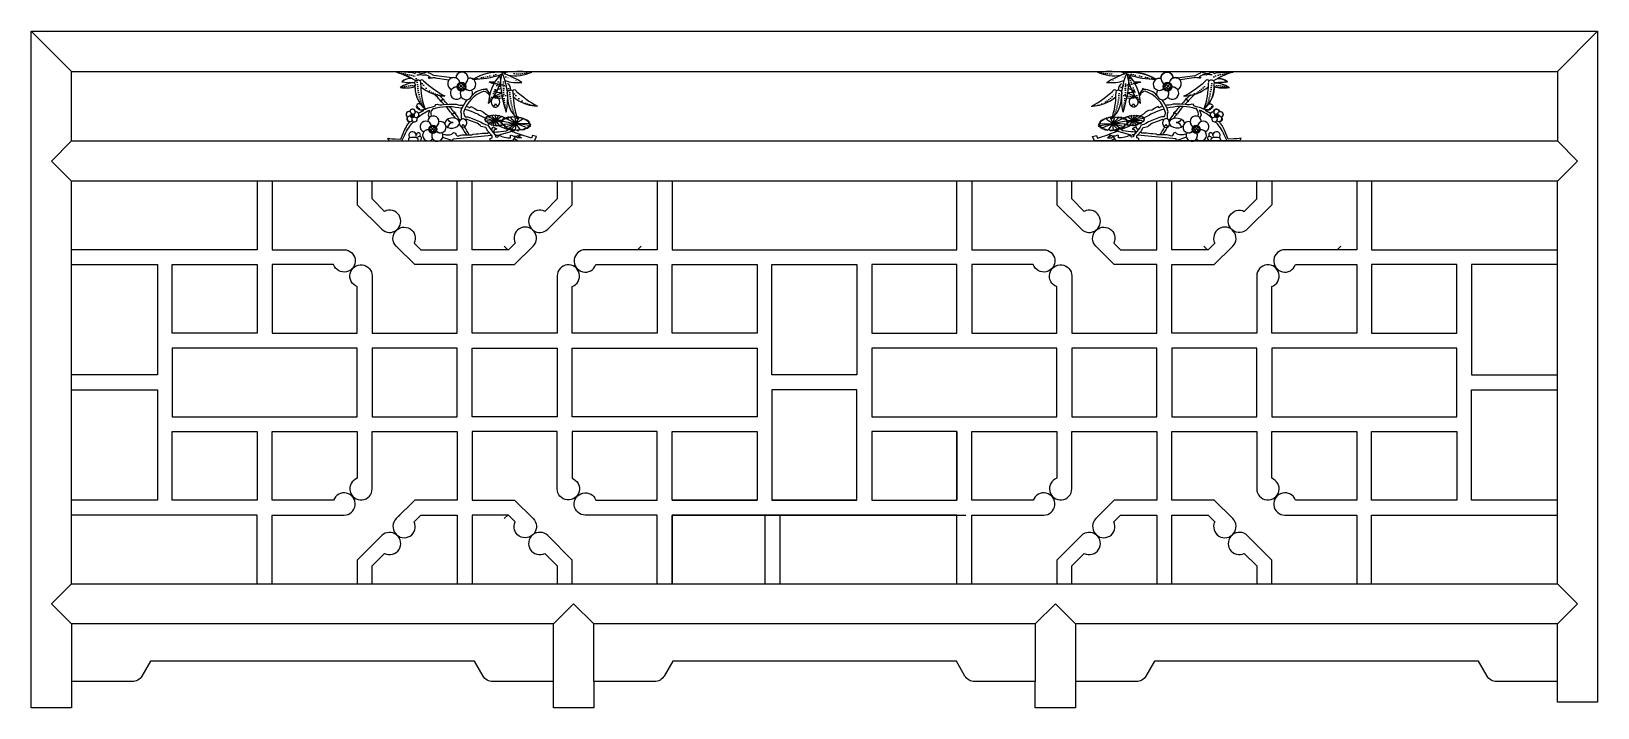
# Model space of a CAD drawing. Extents: x 3097 to 5197, y 5645 to 6552.
import ezdxf

# ---------------------------------------------------------------- set-up
doc = ezdxf.new("R2010")
doc.units = 0
doc.header["$LTSCALE"] = 0.85
doc.header["$MEASUREMENT"] = 0
doc.linetypes.add('DOT2', pattern=[3.175, 0, -3.175])
for name, color, linetype in [('3', 3, 'CONTINUOUS'), ('4', 4, 'CONTINUOUS'), ('7', 7, 'CONTINUOUS'), ('DIM', 3, 'CONTINUOUS')]:
    doc.layers.add(name, color=color, linetype=linetype)

msp = doc.modelspace()

# ---------------------------------------------------------------- hatches: boundary and pattern name
at = {"layer": '3'}
h = msp.add_hatch(dxfattribs=at)
h.set_pattern_fill('ANSI37', color=256, scale=24, style=0)
h.set_pattern_definition([(45, (47830.67, 28943.636), (-2.12132034, 2.12132034), []), (135, (47830.67, 28943.636), (-2.12132034, -2.12132034), [])])
h.paths.add_polyline_path([(3669, 6478.1, 1), (3678.5, 6478.1, 1)])
h = msp.add_hatch(dxfattribs=at)
h.set_pattern_fill('ANSI37', color=256, scale=24, style=0)
h.set_pattern_definition([(135, (-39536.516, 28943.636), (2.12132034, 2.12132034), []), (45, (-39536.516, 28943.636), (2.12132034, -2.12132034), [])])
h.paths.add_polyline_path([(4615.7, 6478.1, 1), (4625.1, 6478.1, 1)])
h = msp.add_hatch(dxfattribs=at)
h.set_pattern_fill('ANSI37', color=256, scale=11, style=0)
h.set_pattern_definition([(45, (23846.3933, 16735.7039), (-0.97227182, 0.97227182), []), (135, (23846.3933, 16735.7039), (-0.97227182, -0.97227182), [])])
h.paths.add_polyline_path([(3605.6, 6439, 1), (3610, 6439, 1)])
h = msp.add_hatch(dxfattribs=at)
h.set_pattern_fill('ANSI37', color=256, scale=11, style=0)
h.set_pattern_definition([(135, (-15552.2393, 16735.7039), (0.97227182, 0.97227182), []), (45, (-15552.2393, 16735.7039), (0.97227182, -0.97227182), [])])
h.paths.add_polyline_path([(4684.2, 6439, 1), (4688.5, 6439, 1)])
h = msp.add_hatch(dxfattribs=at)
h.set_pattern_fill('ANSI37', color=256, scale=22, style=0)
h.set_pattern_definition([(45, (44112.5416, 27014.2734), (-1.94454365, 1.94454365), []), (135, (44112.5416, 27014.2734), (-1.94454365, -1.94454365), [])])
h.paths.add_polyline_path([(3631, 6420.9, 1), (3639.7, 6420.9, 1)])
h = msp.add_hatch(dxfattribs=at)
h.set_pattern_fill('ANSI37', color=256, scale=22, style=0)
h.set_pattern_definition([(135, (-35818.3877, 27014.2734), (1.94454365, 1.94454365), []), (45, (-35818.3877, 27014.2734), (1.94454365, -1.94454365), [])])
h.paths.add_polyline_path([(4654.5, 6420.9, 1), (4663.1, 6420.9, 1)])

# ---------------------------------------------------------------- linework, layer by layer
for p, q in [((3151, 6498.3), (3097, 6552.3)), ((5197, 6552.3), (5143, 6498.3)), ((3638.4, 6490.1), (3657, 6487.1)), ((3732, 6495), (3733.4, 6497.1)), ((4562.1, 6495), (4560.8, 6497.1)), ((4655.8, 6490.1), (4637.2, 6487.1)), ((3706.4, 6435.2), (3719.2, 6432.8)), ((3707.6, 6432.1), (3719.2, 6432.8)), ((3709.9, 6437.8), (3719.7, 6433.1)), ((3710.4, 6429.7), (3719.3, 6432.6)), ((3713.1, 6428), (3719.3, 6432.6)), ((3716.2, 6439), (3714.6, 6439.7)), ((3714.6, 6439.7), (3714.7, 6438.7)), ((3714.9, 6438.2), (3719.8, 6433.8)), ((3716.5, 6439.7), (3716.2, 6439)), ((3716.3, 6427.7), (3720.2, 6432.3)), ((3718.4, 6439), (3716.5, 6439.7)), ((3716.9, 6425.7), (3717.9, 6426.4)), ((3717.9, 6426.4), (3718.7, 6425.7)), ((3718.7, 6439.9), (3718.4, 6439)), ((3720.3, 6438.9), (3718.7, 6439.9)), ((3718.7, 6425.7), (3719.7, 6426.4)), ((3718.8, 6438.4), (3720.3, 6433.2)), ((3719.7, 6426.4), (3720.3, 6431.4)), ((3719.7, 6426.4), (3720.4, 6425.4)), ((3720.9, 6439.9), (3720.3, 6438.9)), ((3720.4, 6425.4), (3721.6, 6426.2)), ((3727, 6437.4), (3720.6, 6433.1)), ((3724.4, 6426.5), (3720.6, 6432.3)), ((3723.1, 6439), (3720.7, 6433.8)), ((3721.4, 6439), (3720.9, 6439.9)), ((3727.3, 6430.1), (3721, 6432.4)), ((3729, 6432.8), (3721.2, 6432.6)), ((3722.4, 6439.9), (3721.4, 6439)), ((3721.6, 6426.2), (3722.2, 6425.1)), ((3722.1, 6425.8), (3722.7, 6426.5)), ((3723.1, 6439), (3722.4, 6439.9)), ((3727.6, 6431.8), (3722.5, 6432.6)), ((3722.7, 6425.6), (3723.1, 6426.3)), ((3725, 6439), (3723.1, 6439)), ((3723.1, 6426.3), (3724.3, 6425.6)), ((3724.3, 6425.6), (3724.4, 6426.5)), ((3724.4, 6426.5), (3726.1, 6426)), ((3726, 6437.9), (3725, 6439)), ((3727, 6438.6), (3726, 6437.9)), ((3726.1, 6426), (3726.1, 6426.7)), ((3726.1, 6426.7), (3727.6, 6426.1)), ((3727, 6437.4), (3727, 6438.6)), ((3728.7, 6438.1), (3727, 6437.4)), ((3727.6, 6426.1), (3727.5, 6427)), ((3727.5, 6427), (3727.9, 6426.9)), ((3729.1, 6436.9), (3728.7, 6438.1)), ((3728.7, 6427.1), (3728.7, 6427.3)), ((3728.7, 6426.5), (3728.9, 6426.4)), ((3728.9, 6426.4), (3728.9, 6426.5)), ((3729, 6431.8), (3745.7, 6428.7)), ((3730.6, 6437), (3729.1, 6436.9)), ((3730.4, 6436.3), (3730.6, 6437)), ((3731.9, 6436.1), (3730.4, 6436.3)), ((3730.6, 6427.7), (3745.7, 6428.6)), ((3731.9, 6435.1), (3731.9, 6436.1)), ((3733.4, 6435.1), (3731.9, 6435.1)), ((3733.6, 6435.2), (3746.3, 6429.1)), ((3734.3, 6424.6), (3745.8, 6428.4)), ((3737.7, 6422.3), (3745.8, 6428.4)), ((3739.7, 6437.6), (3739.9, 6436.3)), ((3741.8, 6436.7), (3739.7, 6437.6)), ((3740.1, 6435.6), (3746.5, 6430)), ((3742.2, 6437.6), (3741.8, 6436.7)), ((3741.9, 6422), (3746.9, 6427.9)), ((3744.7, 6436.7), (3742.2, 6437.6)), ((3745, 6437.8), (3744.7, 6436.7)), ((3747.1, 6436.6), (3745, 6437.8)), ((3745.2, 6435.9), (3747.1, 6429.1)), ((3746.3, 6420.3), (3747.1, 6426.8)), ((3747.9, 6437.8), (3747.1, 6436.6)), ((3752.4, 6420.4), (3747.5, 6427.9)), ((3755.8, 6434.6), (3747.6, 6429)), ((3750.8, 6436.7), (3747.7, 6430)), ((3748.5, 6436.7), (3747.9, 6437.8)), ((3760.4, 6423.5), (3748.1, 6428.1)), ((3764.1, 6428.7), (3748.3, 6428.4)), ((3749.9, 6437.8), (3748.5, 6436.7)), ((3750.8, 6436.7), (3749.9, 6437.8)), ((3764.5, 6425.9), (3750, 6428.4)), ((3762.2, 6432.9), (3760.2, 6433.2)), ((3762.2, 6431.6), (3762.2, 6432.9)), ((3764.1, 6431.6), (3762.2, 6431.6)), ((3764.1, 6428.7), (3764.1, 6431.6)), ((3765.8, 6428.6), (3764.1, 6428.7)), ((3764.5, 6425.9), (3766.8, 6427.1)), ((3765, 6427.8), (3765.8, 6428.6)), ((3766.8, 6427.1), (3765, 6427.8)), ((4527.3, 6427.1), (4529.1, 6427.8)), ((4529.6, 6425.9), (4527.3, 6427.1)), ((4528.4, 6428.6), (4530.1, 6428.7)), ((4529.1, 6427.8), (4528.4, 6428.6)), ((4529.6, 6425.9), (4544.1, 6428.4)), ((4530, 6431.6), (4531.9, 6431.6)), ((4530.1, 6428.7), (4530, 6431.6)), ((4530.1, 6428.7), (4545.9, 6428.4)), ((4531.9, 6432.9), (4533.9, 6433.2)), ((4531.9, 6431.6), (4531.9, 6432.9)), ((4533.8, 6423.5), (4546.1, 6428.1)), ((4538.3, 6434.6), (4546.6, 6429)), ((4541.7, 6420.4), (4546.7, 6427.9)), ((4543.4, 6436.7), (4544.3, 6437.8)), ((4543.4, 6436.7), (4546.5, 6430)), ((4544.3, 6437.8), (4545.6, 6436.7)), ((4545.6, 6436.7), (4546.3, 6437.8)), ((4546.3, 6437.8), (4547, 6436.6)), ((4547, 6436.6), (4549.2, 6437.8)), ((4547.8, 6420.3), (4547, 6426.8)), ((4549, 6435.9), (4547.1, 6429.1)), ((4552.2, 6422), (4547.2, 6427.9)), ((4554.1, 6435.6), (4547.7, 6430)), ((4560.5, 6435.2), (4547.9, 6429.1)), ((4565.1, 6431.8), (4548.4, 6428.7)), ((4563.5, 6427.7), (4548.4, 6428.6)), ((4556.5, 6422.3), (4548.4, 6428.4)), ((4559.9, 6424.6), (4548.4, 6428.4)), ((4549.2, 6437.8), (4549.5, 6436.7)), ((4549.5, 6436.7), (4551.9, 6437.6)), ((4551.9, 6437.6), (4552.4, 6436.7)), ((4552.4, 6436.7), (4554.4, 6437.6)), ((4554.4, 6437.6), (4554.3, 6436.3)), ((4560.7, 6435.1), (4562.2, 6435.1)), ((4562.2, 6436.1), (4563.8, 6436.3)), ((4562.2, 6435.1), (4562.2, 6436.1)), ((4563.5, 6437), (4565.1, 6436.9)), ((4563.8, 6436.3), (4563.5, 6437)), ((4565.1, 6436.9), (4565.5, 6438.1)), ((4565.2, 6432.8), (4572.9, 6432.6)), ((4565.5, 6426.5), (4565.3, 6426.4)), ((4565.3, 6426.4), (4565.3, 6426.5)), ((4565.5, 6438.1), (4567.1, 6437.4)), ((4565.5, 6427.1), (4565.5, 6427.3)), ((4566.6, 6427), (4566.3, 6426.9)), ((4566.5, 6426.1), (4566.6, 6427)), ((4568.1, 6426.7), (4566.5, 6426.1)), ((4566.6, 6431.8), (4571.6, 6432.6)), ((4566.9, 6430.1), (4573.1, 6432.4)), ((4567.1, 6437.4), (4567.1, 6438.6)), ((4567.1, 6438.6), (4568.2, 6437.9)), ((4567.1, 6437.4), (4573.5, 6433.1)), ((4568.1, 6426), (4568.1, 6426.7)), ((4569.8, 6426.5), (4568.1, 6426)), ((4568.2, 6437.9), (4569.2, 6439)), ((4569.2, 6439), (4571, 6439)), ((4569.8, 6426.5), (4573.6, 6432.3)), ((4569.9, 6425.6), (4569.8, 6426.5)), ((4571, 6426.3), (4569.9, 6425.6)), ((4571, 6439), (4571.7, 6439.9)), ((4571, 6439), (4573.4, 6433.8)), ((4571.5, 6425.6), (4571, 6426.3)), ((4572.1, 6425.8), (4571.5, 6426.5)), ((4571.7, 6439.9), (4572.8, 6439)), ((4572.6, 6426.2), (4571.9, 6425.1)), ((4573.8, 6425.4), (4572.6, 6426.2)), ((4572.8, 6439), (4573.3, 6439.9)), ((4573.3, 6439.9), (4573.8, 6438.9)), ((4573.8, 6438.9), (4575.5, 6439.9)), ((4574.5, 6426.4), (4573.8, 6431.4)), ((4574.5, 6426.4), (4573.8, 6425.4)), ((4575.3, 6438.4), (4573.9, 6433.2)), ((4577.8, 6427.7), (4574, 6432.3)), ((4579.3, 6438.2), (4574.4, 6433.8)), ((4584.2, 6437.8), (4574.5, 6433.1)), ((4575.5, 6425.7), (4574.5, 6426.4)), ((4587.8, 6435.2), (4574.9, 6432.8)), ((4586.5, 6432.1), (4574.9, 6432.8)), ((4581.1, 6428), (4574.9, 6432.6)), ((4583.7, 6429.7), (4574.9, 6432.6)), ((4575.5, 6439.9), (4575.7, 6439)), ((4576.2, 6426.4), (4575.5, 6425.7)), ((4575.7, 6439), (4577.6, 6439.7)), ((4577.2, 6425.7), (4576.2, 6426.4)), ((4577.6, 6439.7), (4578, 6439)), ((4578, 6439), (4579.6, 6439.7)), ((4579.6, 6439.7), (4579.4, 6438.7)), ((3761.3, 6423.1), (3764.6, 6423.2)), ((3762.6, 6421.9), (3761.3, 6423.1)), ((3763.1, 6424), (3766.4, 6425.1)), ((3764.6, 6423.2), (3763.1, 6424)), ((3766.4, 6425.1), (3764.5, 6425.9)), ((4527.8, 6425.1), (4529.6, 6425.9)), ((4531, 6424), (4527.8, 6425.1)), ((4529.6, 6423.2), (4531, 6424)), ((4532.8, 6423.1), (4529.6, 6423.2)), ((4531.6, 6421.9), (4532.8, 6423.1)), ((4358, 5811.3), (4358, 5903.3))]:
    msp.add_line(p, q, dxfattribs=at)
for points in [[(3660.8, 6489.8), (3636.5, 6493.1), (3631.6, 6495.8), (3630.1, 6496), (3628.7, 6497.4), (3627.3, 6497.9), (3626, 6497), (3624.2, 6496.3), (3622.9, 6496.2), (3621.6, 6495.7), (3619.1, 6495.6), (3615.5, 6497), (3613.1, 6497.6), (3611.4, 6495.8, 0.067792), (3586.6, 6497.6, -0.044488), (3607.4, 6488.8, -0.137219)], [(3732, 6495, 0.569553), (3728.5, 6496.4, 0.003731), (3728, 6497.6, 0.141541), (3689.6, 6488.2, 0.146268), (3682.6, 6489.4, 0.344181), (3676.4, 6497.3, 0.474535), (3666.2, 6489.7, 0.16392), (3660.8, 6489.8, 0.481857)], [(4562.1, 6495, -0.569553), (4565.6, 6496.4, -0.003731), (4566.1, 6497.6, -0.141541), (4604.6, 6488.2, -0.146268), (4611.5, 6489.4, -0.344181), (4617.7, 6497.3, -0.474535), (4627.9, 6489.7, -0.16392), (4633.3, 6489.8, -0.481857)], [(4633.3, 6489.8), (4657.6, 6493.1), (4662.6, 6495.8), (4664, 6496), (4665.5, 6497.4), (4666.9, 6497.9), (4668.2, 6497), (4669.9, 6496.3), (4671.3, 6496.2), (4672.5, 6495.7), (4675, 6495.6), (4678.6, 6497), (4681, 6497.6), (4682.7, 6495.8, -0.067792), (4707.5, 6497.6, 0.044488), (4686.8, 6488.8, 0.137219)], [(3607.4, 6488.8, 0.207294), (3593.6, 6484.6, 0.02853), (3610.2, 6483.4, 0.133295), (3591.8, 6477, 0.119092), (3611.3, 6478.2, -1.561259)], [(3611.3, 6478.2, 0.15756), (3619, 6454.4, 0.763599), (3613.4, 6450, 0.209678), (3620.1, 6446.8, 0.174854), (3623.4, 6447.3), (3621.6, 6445.2), (3616.1, 6442.3, 0.307964), (3611.9, 6444.2, 0.414214), (3608.1, 6447.9, 0.401561), (3604.4, 6444.3, 0.995296), (3601.8, 6437.3, 0.836932), (3604.7, 6431.2, 0.79253)], [(4682.9, 6478.2, -0.15756), (4675.2, 6454.4, -0.763599), (4680.8, 6450, -0.209678), (4674.1, 6446.8, -0.174854), (4670.8, 6447.3), (4672.5, 6445.2), (4678, 6442.3, -0.307964), (4682.3, 6444.2, -0.414214), (4686, 6447.9, -0.401561), (4689.8, 6444.3, -0.995296), (4692.4, 6437.3, -0.836932), (4689.4, 6431.2, -0.79253)], [(4686.8, 6488.8, -0.207294), (4700.6, 6484.6, -0.02853), (4684, 6483.4, -0.133295), (4702.4, 6477, -0.119092), (4682.9, 6478.2, 1.561259)]]:
    msp.add_lwpolyline(points, format="xyb", dxfattribs=at)
at = {"layer": '3', "linetype": 'DOT2'}
for points in [[(3611.4, 6495.8), (3613.1, 6497.6)], [(3611.7, 6495.6), (3613.1, 6497.6)], [(4682.4, 6495.6), (4681, 6497.6)], [(4682.7, 6495.8), (4681, 6497.6)]]:
    msp.add_lwpolyline(points, dxfattribs=at)
at = {"layer": '3'}
for points in [[(3613.8, 6494.1), (3616.5, 6494.1), (3617.7, 6494.3), (3619.1, 6494.3), (3622.5, 6493.5), (3623.3, 6493.9), (3624.7, 6493.9), (3626.6, 6493.9), (3627.4, 6493.5), (3628.5, 6493.1), (3629.3, 6492.7), (3630.1, 6492), (3630.7, 6491.4), (3631.6, 6491), (3631, 6490.6), (3629.7, 6490.6), (3629.5, 6490), (3629.9, 6489.6), (3630.7, 6489.6), (3631.8, 6489.8), (3633.4, 6490), (3633.4, 6490), (3634.7, 6490), (3636.4, 6490.5), (3637.9, 6490.2), (3638.6, 6490.1)], [(4680.4, 6494.1), (4677.7, 6494.1), (4676.5, 6494.3), (4675, 6494.3), (4671.7, 6493.5), (4670.9, 6493.9), (4669.4, 6493.9), (4667.6, 6493.9), (4666.7, 6493.5), (4665.7, 6493.1), (4664.9, 6492.7), (4664, 6492), (4663.4, 6491.4), (4662.6, 6491), (4663.2, 6490.6), (4664.4, 6490.6), (4664.7, 6490), (4664.2, 6489.6), (4663.4, 6489.6), (4662.4, 6489.8), (4660.7, 6490), (4660.7, 6490), (4659.5, 6490), (4657.8, 6490.5), (4656.3, 6490.2), (4655.6, 6490.1)], [(3703.7, 6471.9), (3706, 6471.5), (3706.9, 6471.2), (3707.1, 6470.5), (3707.8, 6470.1), (3709.1, 6469.3), (3709.8, 6468.5), (3711.4, 6466.1)], [(3705.5, 6474.3), (3707.4, 6475.5), (3707.3, 6474.3), (3709.5, 6471.3), (3710.9, 6469.3), (3711.8, 6467.7)], [(4588.7, 6474.3), (4586.7, 6475.5), (4586.8, 6474.3), (4584.6, 6471.3), (4583.2, 6469.3), (4582.4, 6467.7)], [(4590.4, 6471.9), (4588.1, 6471.5), (4587.3, 6471.2), (4587.1, 6470.5), (4586.3, 6470.1), (4585.1, 6469.3), (4584.4, 6468.5), (4582.7, 6466.1)], [(3616.1, 6442.3), (3618, 6443.4), (3621.6, 6445.2), (3623.4, 6447.3), (3625.5, 6448), (3629.1, 6449.5), (3634.9, 6450.9), (3637.7, 6452), (3638.4, 6452.3), (3638.8, 6453.8), (3638.4, 6454.1), (3641.3, 6454.5), (3642.4, 6454.1), (3644.5, 6453.8), (3647.4, 6453.8), (3649.2, 6454.1), (3657.1, 6454.5), (3659.9, 6454.5), (3663.9, 6454.5), (3666.4, 6454.5), (3669.3, 6453.8), (3671.4, 6453.4), (3673.9, 6453.1), (3675, 6453.1), (3676.1, 6452.7), (3676.3, 6452.6)], [(3646.6, 6459.7), (3646.3, 6459.3), (3646, 6458.9), (3645.7, 6458.8), (3645.4, 6458.7), (3645.3, 6459), (3645.3, 6459.4), (3645.3, 6459.7), (3645.3, 6460), (3645, 6460.1)], [(3646.2, 6458.2), (3646.3, 6457.8), (3646.8, 6457.8), (3647.3, 6457.7)], [(3647.6, 6462.8), (3648.6, 6462.3), (3648.9, 6462.3), (3649.1, 6462.3), (3649.2, 6462.1), (3648.8, 6461.8), (3648.5, 6461.5), (3648.1, 6461.1), (3647.6, 6460.5), (3647, 6460.1), (3646.3, 6459.3)], [(3646.3, 6458), (3646.3, 6458.6), (3646.8, 6459.1), (3647, 6459.4), (3647.3, 6459.9), (3647.6, 6460), (3647.9, 6460.4), (3648.2, 6460.6), (3648.7, 6460.8), (3649, 6460.9), (3649.4, 6460.9), (3649.7, 6461), (3650.1, 6460.9), (3650.1, 6460.7), (3650, 6460.5), (3649.8, 6460.4), (3649.7, 6460.2), (3650.2, 6460), (3650.2, 6460)], [(3674.8, 6435.1), (3673.9, 6435.5), (3673.9, 6438.4), (3673.7, 6441.6), (3672.8, 6444.5), (3673.7, 6447.1), (3674.2, 6450), (3675.1, 6450.4)], [(3679.9, 6451.8), (3680.7, 6451.6), (3683.6, 6450.5), (3684.7, 6449.8), (3685.4, 6450.2), (3686.5, 6451.3), (3690, 6449.8), (3691.5, 6448.8), (3694.7, 6446.6), (3699.4, 6445.9), (3703.3, 6443.7), (3706.2, 6441.2), (3709.4, 6439.5), (3712, 6438.7)], [(4614.2, 6451.8), (4613.4, 6451.6), (4610.6, 6450.5), (4609.5, 6449.8), (4608.8, 6450.2), (4607.7, 6451.3), (4604.1, 6449.8), (4602.7, 6448.8), (4599.5, 6446.6), (4594.8, 6445.9), (4590.9, 6443.7), (4588, 6441.2), (4584.8, 6439.5), (4582.1, 6438.7)], [(4678, 6442.3), (4676.1, 6443.4), (4672.5, 6445.2), (4670.8, 6447.3), (4668.6, 6448), (4665, 6449.5), (4659.3, 6450.9), (4656.4, 6452), (4655.7, 6452.3), (4655.3, 6453.8), (4655.7, 6454.1), (4652.8, 6454.5), (4651.8, 6454.1), (4649.6, 6453.8), (4646.8, 6453.8), (4645, 6454.1), (4637.1, 6454.5), (4634.2, 6454.5), (4630.3, 6454.5), (4627.8, 6454.5), (4624.9, 6453.8), (4622.7, 6453.4), (4620.2, 6453.1), (4619.2, 6453.1), (4618.1, 6452.7), (4617.9, 6452.6)], [(4619.3, 6435.1), (4620.2, 6435.5), (4620.2, 6438.4), (4620.5, 6441.6), (4621.4, 6444.5), (4620.5, 6447.1), (4619.9, 6450), (4619.1, 6450.4)], [(4647.9, 6458), (4647.8, 6458.6), (4647.4, 6459.1), (4647.1, 6459.4), (4646.9, 6459.9), (4646.6, 6460), (4646.2, 6460.4), (4645.9, 6460.6), (4645.4, 6460.8), (4645.1, 6460.9), (4644.8, 6460.9), (4644.5, 6461), (4644.1, 6460.9), (4644.1, 6460.7), (4644.1, 6460.5), (4644.4, 6460.4), (4644.4, 6460.2), (4644, 6460), (4644, 6460)], [(4646.6, 6462.8), (4645.6, 6462.3), (4645.2, 6462.3), (4645.1, 6462.3), (4645, 6462.1), (4645.4, 6461.8), (4645.7, 6461.5), (4646, 6461.1), (4646.6, 6460.5), (4647.1, 6460.1), (4647.8, 6459.3)], [(4647.9, 6458.2), (4647.8, 6457.8), (4647.3, 6457.8), (4646.8, 6457.7)], [(4647.5, 6459.7), (4647.8, 6459.3), (4648.1, 6458.9), (4648.4, 6458.8), (4648.7, 6458.7), (4648.9, 6459), (4648.9, 6459.4), (4648.9, 6459.7), (4648.9, 6460), (4649.2, 6460.1)], [(3592.6, 6407.8), (3597.2, 6419.8), (3599.8, 6424.4), (3600.5, 6425.9), (3602.6, 6428.7), (3604.4, 6431.6)], [(3630.9, 6446.5), (3628.9, 6440.1), (3630.4, 6436.4)], [(3662.1, 6441.6), (3661.8, 6441.2), (3661.5, 6440.9), (3661.3, 6440.7), (3661, 6440.6), (3660.8, 6440.9), (3660.8, 6441.3), (3660.8, 6441.6), (3660.8, 6441.9), (3660.6, 6442.2)], [(3663.1, 6444.7), (3664.1, 6444.2), (3664.5, 6444.3), (3664.6, 6444.2), (3664.7, 6444), (3664.3, 6443.7), (3664, 6443.4), (3663.7, 6443), (3663.1, 6442.4), (3662.6, 6442), (3661.8, 6441.2)], [(3661.8, 6439.9), (3661.8, 6440.6), (3662.3, 6441), (3662.6, 6441.4), (3662.8, 6441.8), (3663.1, 6441.9), (3663.4, 6442.3), (3663.7, 6442.5), (3664.2, 6442.7), (3664.5, 6442.8), (3664.9, 6442.8), (3665.2, 6442.9), (3665.6, 6442.8), (3665.6, 6442.6), (3665.5, 6442.5), (3665.3, 6442.3), (3665.3, 6442.2), (3665.3, 6441.8), (3665.4, 6441.7)], [(3661.8, 6440.1), (3661.8, 6439.7), (3662.3, 6439.7), (3662.7, 6439.5)], [(3676.6, 6443.6), (3677.7, 6439), (3678.9, 6437.5), (3681.8, 6437.5), (3685.8, 6436.4), (3699.1, 6430.9), (3702.9, 6428.6), (3705.8, 6427.1), (3708.9, 6426.6), (3710.7, 6423.7), (3713, 6420.5), (3719.4, 6412.7), (3719.4, 6410.7), (3722.2, 6410.1), (3723.4, 6411.8), (3724, 6412.4), (3724.6, 6412.4), (3726.9, 6411.5), (3727.7, 6411.2), (3731.2, 6410.1), (3735.8, 6409.2), (3738.7, 6409.2), (3739.3, 6409.5), (3739.3, 6412.4), (3740.2, 6413), (3741.6, 6412.4), (3743.9, 6411.5), (3746.5, 6411.8)], [(3742.8, 6405.3), (3712.4, 6405.3), (3712.4, 6408.4), (3714.7, 6409.5), (3715, 6410.7), (3714.7, 6412.7), (3714.4, 6412.7), (3708.9, 6418.5), (3706.6, 6423.1), (3700.3, 6424.5), (3698.8, 6426), (3694.8, 6429.2), (3684.6, 6432.6), (3680.6, 6434.4), (3678.5, 6434.2)], [(3714.7, 6438.7), (3711.8, 6439.4), (3712.2, 6438.1), (3709.7, 6438.7), (3709.9, 6437.8), (3707.4, 6437.9), (3708, 6436.9), (3706.3, 6437.2), (3706.4, 6435.2), (3705, 6435.6), (3705.8, 6434.4), (3704.7, 6433.7), (3706.2, 6432.9), (3705.4, 6432.5), (3707, 6431.8), (3705.8, 6431.4), (3708.5, 6430.9), (3708.5, 6429.4), (3709.8, 6429.4), (3709.7, 6428.4), (3711.3, 6428.4), (3711.3, 6428), (3713.1, 6428), (3713.5, 6426.8), (3716, 6427), (3716.9, 6425.7), (3717.8, 6426.6), (3718.7, 6425.7)], [(3739.9, 6436.5), (3735.8, 6437.5), (3736.3, 6435.8), (3733, 6436.6), (3733.4, 6435.4), (3730, 6435.5), (3730.7, 6434.3), (3728.7, 6434.6), (3728.8, 6432), (3726.9, 6432.5), (3728, 6430.7), (3726.5, 6429.8), (3728.4, 6428.7), (3727.3, 6428.2), (3729.3, 6427.3), (3727.4, 6426.7), (3731.6, 6426), (3731.6, 6424), (3733.3, 6424), (3733.1, 6422.7), (3735.2, 6422.7), (3735.2, 6422.1), (3737.6, 6422.1), (3738.1, 6420.7), (3741.5, 6420.9), (3742.7, 6419.1), (3743.8, 6420.2), (3744.8, 6419.2)], [(3739.9, 6436.3), (3736.1, 6437.3), (3736.6, 6435.5), (3733.3, 6436.3), (3733.6, 6435.2), (3730.3, 6435.2), (3731.1, 6434), (3728.9, 6434.4), (3729, 6431.8), (3727.3, 6432.2), (3728.2, 6430.7), (3726.9, 6429.8), (3728.8, 6428.7), (3727.7, 6428.2), (3729.8, 6427.3), (3728.3, 6426.8), (3731.8, 6426.2), (3731.8, 6424.2), (3733.5, 6424.2), (3733.3, 6422.9), (3735.4, 6422.9), (3735.4, 6422.3), (3737.7, 6422.3), (3738.2, 6420.9), (3741.6, 6421.1), (3742.8, 6419.4), (3743.8, 6420.5), (3745, 6419.4)], [(3748.5, 6436.7), (3749.9, 6437.8), (3750.8, 6436.7), (3753.2, 6436.7), (3754.5, 6435.2), (3755.8, 6436.2), (3756.4, 6434.9), (3758, 6435.5), (3758.5, 6434), (3760.5, 6434.1), (3760.4, 6433.2), (3762.2, 6432.9), (3762.2, 6431.6), (3764.1, 6431.6), (3764.2, 6428.7), (3765.8, 6428.6), (3765, 6427.8), (3766.8, 6427.1), (3764.5, 6425.9), (3766.4, 6425.1), (3763.1, 6424), (3764.6, 6423.2), (3761.3, 6423.1), (3762.6, 6421.9), (3759.9, 6422.1), (3760.2, 6421.6), (3758, 6421.4), (3758.3, 6420.3), (3756.5, 6421.1), (3756.6, 6419.9), (3754.6, 6420.7), (3754.6, 6419.8), (3752.4, 6420.4), (3751.9, 6419.5), (3750.8, 6420.2), (3749.4, 6418.3), (3748.8, 6420), (3747.2, 6419.1), (3746.3, 6420.3), (3744.3, 6419.7), (3743.7, 6420.4), (3745, 6419.4), (3741.9, 6418.1), (3754, 6413.6)], [(4545.6, 6436.7), (4544.3, 6437.8), (4543.4, 6436.7), (4541, 6436.7), (4539.7, 6435.2), (4538.3, 6436.2), (4537.7, 6434.9), (4536.2, 6435.5), (4535.7, 6434), (4533.6, 6434.1), (4533.8, 6433.2), (4531.9, 6432.9), (4531.9, 6431.6), (4530, 6431.6), (4529.9, 6428.7), (4528.4, 6428.6), (4529.1, 6427.8), (4527.3, 6427.1), (4529.6, 6425.9), (4527.8, 6425.1), (4531, 6424), (4529.6, 6423.2), (4532.8, 6423.1), (4531.6, 6421.9), (4534.2, 6422.1), (4533.9, 6421.6), (4536.2, 6421.4), (4535.9, 6420.3), (4537.7, 6421.1), (4537.5, 6419.9), (4539.5, 6420.7), (4539.5, 6419.8), (4541.7, 6420.4), (4542.3, 6419.5), (4543.4, 6420.2), (4544.7, 6418.3), (4545.4, 6420), (4546.9, 6419.1), (4547.8, 6420.3), (4549.8, 6419.7), (4550.5, 6420.4), (4549.2, 6419.4), (4552.2, 6418.1), (4540.2, 6413.6)], [(4617.6, 6443.6), (4616.4, 6439), (4615.3, 6437.5), (4612.4, 6437.5), (4608.3, 6436.4), (4595, 6430.9), (4591.3, 6428.6), (4588.4, 6427.1), (4585.2, 6426.6), (4583.5, 6423.7), (4581.2, 6420.5), (4574.8, 6412.7), (4574.8, 6410.7), (4571.9, 6410.1), (4570.8, 6411.8), (4570.2, 6412.4), (4569.6, 6412.4), (4567.3, 6411.5), (4566.4, 6411.2), (4562.9, 6410.1), (4558.3, 6409.2), (4555.4, 6409.2), (4554.8, 6409.5), (4554.8, 6412.4), (4554, 6413), (4552.5, 6412.4), (4550.2, 6411.5), (4547.6, 6411.8)], [(4554.3, 6436.3), (4558.1, 6437.3), (4557.6, 6435.5), (4560.8, 6436.3), (4560.5, 6435.2), (4563.8, 6435.2), (4563.1, 6434), (4565.2, 6434.4), (4565.1, 6431.8), (4566.9, 6432.2), (4565.9, 6430.7), (4567.3, 6429.8), (4565.4, 6428.7), (4566.4, 6428.2), (4564.3, 6427.3), (4565.9, 6426.8), (4562.4, 6426.2), (4562.4, 6424.2), (4560.6, 6424.2), (4560.8, 6422.9), (4558.8, 6422.9), (4558.8, 6422.3), (4556.5, 6422.3), (4555.9, 6420.9), (4552.6, 6421.1), (4551.4, 6419.4), (4550.3, 6420.5), (4549.2, 6419.4)], [(4554.2, 6436.5), (4558.4, 6437.5), (4557.9, 6435.8), (4561.1, 6436.6), (4560.8, 6435.4), (4564.2, 6435.5), (4563.5, 6434.3), (4565.4, 6434.6), (4565.4, 6432), (4567.3, 6432.5), (4566.2, 6430.7), (4567.7, 6429.8), (4565.8, 6428.7), (4566.9, 6428.2), (4564.9, 6427.3), (4566.7, 6426.7), (4562.6, 6426), (4562.6, 6424), (4560.9, 6424), (4561.1, 6422.7), (4559, 6422.7), (4559, 6422.1), (4556.6, 6422.1), (4556.1, 6420.7), (4552.7, 6420.9), (4551.4, 6419.1), (4550.3, 6420.2), (4549.3, 6419.2)], [(4551.4, 6405.3), (4581.7, 6405.3), (4581.7, 6408.4), (4579.4, 6409.5), (4579.1, 6410.7), (4579.4, 6412.7), (4579.7, 6412.7), (4585.2, 6418.5), (4587.5, 6423.1), (4593.9, 6424.5), (4595.3, 6426), (4599.4, 6429.2), (4609.5, 6432.6), (4613.6, 6434.4), (4615.7, 6434.2)], [(4579.4, 6438.7), (4582.4, 6439.4), (4582, 6438.1), (4584.5, 6438.7), (4584.2, 6437.8), (4586.8, 6437.9), (4586.2, 6436.9), (4587.9, 6437.2), (4587.8, 6435.2), (4589.1, 6435.6), (4588.4, 6434.4), (4589.5, 6433.7), (4588, 6432.9), (4588.8, 6432.5), (4587.2, 6431.8), (4588.4, 6431.4), (4585.7, 6430.9), (4585.7, 6429.4), (4584.3, 6429.4), (4584.5, 6428.4), (4582.9, 6428.4), (4582.9, 6428), (4581.1, 6428), (4580.7, 6426.8), (4578.1, 6427), (4577.2, 6425.7), (4576.4, 6426.6), (4575.5, 6425.7)], [(4632.4, 6439.9), (4632.3, 6440.6), (4631.9, 6441), (4631.6, 6441.4), (4631.4, 6441.8), (4631.1, 6441.9), (4630.7, 6442.3), (4630.4, 6442.5), (4629.9, 6442.7), (4629.6, 6442.8), (4629.3, 6442.8), (4629, 6442.9), (4628.5, 6442.8), (4628.5, 6442.6), (4628.6, 6442.5), (4628.8, 6442.3), (4628.9, 6442.2), (4628.9, 6441.8), (4628.7, 6441.7)], [(4631.1, 6444.7), (4630.1, 6444.2), (4629.7, 6444.3), (4629.6, 6444.2), (4629.5, 6444), (4629.8, 6443.7), (4630.1, 6443.4), (4630.5, 6443), (4631.1, 6442.4), (4631.6, 6442), (4632.3, 6441.2)], [(4632.4, 6440.1), (4632.3, 6439.7), (4631.8, 6439.7), (4631.4, 6439.5)], [(4632, 6441.6), (4632.3, 6441.2), (4632.6, 6440.9), (4632.9, 6440.7), (4633.2, 6440.6), (4633.3, 6440.9), (4633.3, 6441.3), (4633.3, 6441.6), (4633.3, 6441.9), (4633.5, 6442.2)], [(4663.3, 6446.5), (4665.3, 6440.1), (4663.8, 6436.4)], [(4701.6, 6407.8), (4696.9, 6419.8), (4694.4, 6424.4), (4693.7, 6425.9), (4691.5, 6428.7), (4689.7, 6431.6)], [(3577.1, 6405.3), (3575.4, 6408.2), (3575.1, 6408.9), (3580.3, 6408.1), (3582.8, 6408.1), (3584.9, 6408.1), (3592.6, 6407.8)], [(3577.1, 6405.3), (3742.8, 6405.3)], [(3648.4, 6414.9), (3649.4, 6414.4), (3651.4, 6414.1), (3652.8, 6413.6), (3655.4, 6413.6), (3656.6, 6413.6), (3657.8, 6413.6), (3659.5, 6413.8), (3661.2, 6414.7), (3663.2, 6416.4), (3664.7, 6416.2), (3666.1, 6415.3), (3666.1, 6414.4), (3666.1, 6413.8), (3668.2, 6411.8), (3672.8, 6413), (3674.5, 6413.3), (3687.5, 6413.6), (3689.3, 6414.4), (3693.6, 6414.7), (3695.9, 6414.7), (3699.1, 6415.3), (3701.7, 6415.9), (3703.7, 6415.9), (3708.4, 6415.9), (3710.3, 6417.1)], [(3648.5, 6410.1), (3661.5, 6406), (3662.1, 6406.6), (3662.4, 6408.1), (3714.2, 6412.9)], [(3713.4, 6420), (3714.7, 6421.6), (3715.9, 6424), (3717.6, 6423.4), (3719.9, 6421.9), (3721.1, 6421.4), (3719.6, 6420.8), (3718.8, 6420.5), (3717.6, 6419.9), (3717.3, 6418.2), (3716.5, 6417), (3717.9, 6417), (3720.5, 6417.3), (3722.8, 6417.3)], [(3718.8, 6413.4), (3720.8, 6413.6), (3721.1, 6412.7), (3744.8, 6419.2)], [(3722.8, 6417.3), (3733.8, 6419), (3735.3, 6419.9), (3737.9, 6421.9), (3739, 6422.8), (3740.2, 6421.6), (3740.2, 6420.8), (3739.6, 6419.9), (3741.3, 6419.9), (3742.8, 6420.5)], [(3742.8, 6405.3), (3746.5, 6411.8), (3754, 6413.6)], [(3744.7, 6408.6), (3749.3, 6405.3)], [(3749, 6412.4), (3754.4, 6409.3), (3748.9, 6409.6), (3746.5, 6411.8)], [(3749.3, 6405.3), (3771.8, 6405.3), (3774.4, 6411.4), (3769, 6412.7), (3767.8, 6408.9), (3751.2, 6414.5)], [(4544.9, 6405.3), (4522.4, 6405.3), (4519.8, 6411.4), (4525.1, 6412.7), (4526.4, 6408.9), (4543, 6414.5)], [(4545.1, 6412.4), (4539.8, 6409.3), (4545.3, 6409.6), (4547.6, 6411.8)], [(4551.4, 6405.3), (4547.6, 6411.8), (4540.2, 6413.6)], [(4549.5, 6408.6), (4544.9, 6405.3)], [(4575.4, 6413.4), (4573.4, 6413.6), (4573.1, 6412.7), (4549.3, 6419.2)], [(4571.3, 6417.3), (4560.3, 6419), (4558.9, 6419.9), (4556.3, 6421.9), (4555.1, 6422.8), (4554, 6421.6), (4554, 6420.8), (4554.6, 6419.9), (4552.8, 6419.9), (4551.4, 6420.5)], [(4717.1, 6405.3), (4551.4, 6405.3)], [(4580.8, 6420), (4579.4, 6421.6), (4578.3, 6424), (4576.5, 6423.4), (4574.2, 6421.9), (4573.1, 6421.4), (4574.5, 6420.8), (4575.4, 6420.5), (4576.5, 6419.9), (4576.8, 6418.2), (4577.7, 6417), (4576.2, 6417), (4573.6, 6417.3), (4571.3, 6417.3)], [(4645.6, 6410.1), (4632.6, 6406), (4632.1, 6406.6), (4631.8, 6408.1), (4580, 6412.9)], [(4645.8, 6414.9), (4644.8, 6414.4), (4642.8, 6414.1), (4641.3, 6413.6), (4638.7, 6413.6), (4637.6, 6413.6), (4636.4, 6413.6), (4634.7, 6413.8), (4632.9, 6414.7), (4630.9, 6416.4), (4629.5, 6416.2), (4628, 6415.3), (4628, 6414.4), (4628, 6413.8), (4626, 6411.8), (4621.4, 6413), (4619.6, 6413.3), (4606.6, 6413.6), (4604.9, 6414.4), (4600.5, 6414.7), (4598.2, 6414.7), (4595, 6415.3), (4592.4, 6415.9), (4590.4, 6415.9), (4585.8, 6415.9), (4583.9, 6417.1)], [(4717.1, 6405.3), (4718.7, 6408.2), (4719, 6408.9), (4713.8, 6408.1), (4711.4, 6408.1), (4709.3, 6408.1), (4701.6, 6407.8)]]:
    msp.add_lwpolyline(points, dxfattribs=at)
for centre, radius in [((3673.7, 6478.1), 5.92), ((3673.7, 6478.1), 4.72), ((4620.4, 6478.1), 5.92), ((4620.4, 6478.1), 4.72), ((3607.8, 6439), 2.71), ((3607.8, 6439), 2.16), ((3635.4, 6420.9), 5.43), ((4658.8, 6420.9), 5.43), ((4686.4, 6439), 2.71), ((4686.4, 6439), 2.16), ((3635.4, 6420.9), 4.33), ((4658.8, 6420.9), 4.33)]:
    msp.add_circle(centre, radius, dxfattribs=at)
at = {"layer": '3', "linetype": 'DOT2'}
for centre, radius, start, end in [((3488.8, 5978), 528.7, 76.8025, 79.3371), ((3607.6, 6487.4), 5.67, 350.5097, 69.9315), ((3583.3, 7094.8), 615.9, 279.9361, 283.0615), ((3566.7, 6538.6), 165.2, 330.2699, 342.7152), ((37006.8, 100359.8), 99591.3, 250.482215, 250.495158), ((3750.1, 6552.5), 57.1, 264.4416, 285.8177), ((4544.1, 6552.5), 57.1, 254.1823, 275.5584), ((-28712.7, 100359.8), 99591.3, 289.504842, 289.517785), ((4727.5, 6538.6), 165.2, 197.2848, 209.7301), ((4710.9, 7094.8), 615.9, 256.9385, 260.0639), ((4686.6, 6487.4), 5.67, 110.0685, 189.4903), ((4805.4, 5978), 528.7, 100.6629, 103.1975), ((3614.8, 6385.2), 94.7, 92.0853, 104.0566), ((3712.4, 6489.2), 98, 181.4371, 201.9474), ((3653.7, 6505.9), 40.4, 215.8722, 266.7443), ((3612.9, 5964.4), 528.7, 76.8025, 79.3371), ((3920.2, 6478.8), 190.1, 178.2522, 190.1099), ((3731.6, 6473.8), 5.67, 350.5097, 69.9315), ((3836.4, 6475.6), 98, 181.4371, 201.9474), ((3777.7, 6492.3), 40.4, 215.8722, 266.7443), ((4516.4, 6492.3), 40.4, 273.2557, 324.1278), ((4457.7, 6475.6), 98, 338.0526, 358.5629), ((4562.5, 6473.8), 5.67, 110.0685, 189.4903), ((4681.3, 5964.4), 528.7, 100.6629, 103.1975), ((4373.9, 6478.8), 190.1, 349.8901, 1.7478), ((4640.5, 6505.9), 40.4, 273.2557, 324.1278), ((4581.8, 6489.2), 98, 338.0526, 358.5629), ((4679.4, 6385.2), 94.7, 75.9434, 87.9147), ((3738.8, 6371.6), 94.7, 92.0853, 104.0566), ((4555.3, 6371.6), 94.7, 75.9434, 87.9147)]:
    msp.add_arc(centre, radius, start, end, dxfattribs=at)
at = {"layer": '3'}
for centre, radius, start, end in [((3548, 6376.9), 126.7, 59.4723, 72.2411), ((3663.4, 6482), 8.21, 10.9569, 249.514), ((3674.4, 6489.4), 8.21, 296.9566, 177.514), ((3663.4, 6482), 8.21, 18.1456, 70.0543), ((3684.8, 6481.2), 8.21, 224.8825, 105.514), ((3674.4, 6489.4), 8.21, 312.04, 358.0543), ((3725.3, 6423.9), 73.7, 87.839, 119.3456), ((3689.6, 6602.1), 113.9, 269.7842, 288.6578), ((3770, 6453.5), 59.9, 137.2289, 178.095), ((3656.3, 6504), 72.4, 317.9672, 351.9972), ((3726.7, 6492.4), 1.98, 46.32, 241.5644), ((3873.2, 6491.2), 147.5, 180.2161, 198.7294), ((3652.9, 6462.8), 82.8, 346.8221, 24.8662), ((3729.9, 6494.7), 2.17, 6.608, 127.5646), ((3735.1, 6494.5), 3.14, 76.9932, 171.4526), ((3695.5, 6392.9), 108.4, 56.9206, 70.2931), ((3751.9, 6323.8), 174.5, 84.7228, 95.277), ((3745.3, 6548), 55.3, 260.1594, 294.2086), ((4542.3, 6323.8), 174.5, 84.723, 95.2772), ((4548.9, 6548), 55.3, 245.7914, 279.8406), ((4598.7, 6392.9), 108.4, 109.7069, 123.0794), ((4559, 6494.5), 3.14, 8.5474, 103.0068), ((4641.2, 6462.8), 82.8, 155.1338, 193.1779), ((4421, 6491.2), 147.5, 341.2706, 359.7839), ((4564.3, 6494.7), 2.17, 52.4354, 173.392), ((4568.9, 6423.9), 73.7, 60.6544, 92.161), ((4567.5, 6492.4), 1.98, 298.4356, 133.68), ((4637.9, 6504), 72.4, 188.0028, 222.0328), ((4604.6, 6602.1), 113.9, 251.3422, 270.2158), ((4524.1, 6453.5), 59.9, 1.905, 42.7711), ((4609.3, 6481.2), 8.21, 74.486, 315.1175), ((4619.7, 6489.4), 8.21, 2.486, 243.0434), ((4619.7, 6489.4), 8.21, 181.9457, 227.96), ((4630.7, 6482), 8.21, 290.486, 169.0431), ((4630.7, 6482), 8.21, 109.9457, 161.8544), ((4746.2, 6376.9), 126.7, 107.7589, 120.5277), ((3611.7, 6448.5), 34.8, 91.2378, 124.9827), ((3599.1, 6518), 41.6, 259.8332, 286.9993), ((3605.4, 6470.8), 18.1, 83.7188, 130.5635), ((3612, 6629.4), 146, 262.7424, 269.5771), ((3614.3, 6483.3), 3.4, 88.1814, 210.8307), ((3650.3, 6478), 39, 174.7658, 228.7014), ((3615.7, 6483.4), 3.54, 340.0245, 110.0389), ((3620.5, 6484.3), 2.81, 31.2504, 146.6822), ((3713.5, 6480.6), 94.5, 179.0609, 199.7339), ((3652.9, 6517.5), 52, 229.6167, 268.3043), ((3724.3, 6598.1), 151.3, 227.9264, 241.1739), ((3667, 6469.3), 8.21, 84.1878, 321.514), ((3667, 6469.3), 8.21, 84.1878, 134.0283), ((3680.3, 6468.8), 8.21, 154.8769, 33.514), ((3680.3, 6468.8), 8.21, 154.8769, 201.1499), ((3717.6, 6431.4), 42.8, 108.8452, 163.4779), ((3684.8, 6481.2), 8.21, 224.8825, 270), ((3705.5, 6451.6), 22.7, 90, 140.2263), ((3716.4, 6392), 92.1, 88.6922, 93.5763), ((3687.6, 6409.7), 77.8, 67.678, 72.7294), ((3735.8, 6435), 34.8, 103.8362, 124.9827), ((3729.4, 6457.2), 18.1, 99.0133, 130.5635), ((3736.1, 6615.9), 146, 262.7424, 266.5254), ((3672, 6363.3), 126.7, 64.6303, 65.676), ((3736.1, 6615.9), 146, 266.1597, 266.5254), ((3672, 6363.3), 126.7, 62.052, 62.7316), ((3729.4, 6457.2), 18.1, 83.7188, 87.9063), ((3748.9, 6533.6), 50.1, 250.6771, 276.5734), ((3736.1, 6615.9), 146, 269.2793, 269.5771), ((3736.1, 6615.9), 146, 269.2793, 269.5771), ((3672, 6363.3), 126.7, 59.4723, 60.1876), ((3738.4, 6469.7), 3.4, 88.1814, 210.8307), ((3738.4, 6469.7), 3.4, 149.5061, 210.8307), ((3730.5, 6474.4), 9.27, 353.6209, 57.5461), ((3739.7, 6469.8), 3.54, 340.0245, 110.0389), ((3744.6, 6470.8), 2.81, 31.2504, 146.6822), ((3837.6, 6467), 94.5, 179.0609, 199.7339), ((3848.4, 6584.5), 151.3, 227.9264, 241.1739), ((4445.8, 6584.5), 151.3, 298.8261, 312.0736), ((4545.3, 6533.6), 50.1, 263.4266, 289.3229), ((4456.6, 6467), 94.5, 340.2661, 0.9391), ((4549.6, 6470.8), 2.81, 33.3178, 148.7496), ((4554.4, 6469.8), 3.54, 69.9611, 199.9755), ((4563.6, 6474.4), 9.27, 122.4539, 186.3791), ((4555.7, 6469.7), 3.4, 329.1693, 91.8186), ((4622.1, 6363.3), 126.7, 119.8124, 120.5277), ((4555.7, 6469.7), 3.4, 329.1693, 30.4939), ((4558.1, 6615.9), 146, 270.4229, 270.7207), ((4558.1, 6615.9), 146, 270.4229, 270.7207), ((4622.1, 6363.3), 126.7, 117.2684, 117.948), ((4564.7, 6457.2), 18.1, 92.0937, 96.2812), ((4558.4, 6435), 34.8, 55.0173, 76.1638), ((4558.1, 6615.9), 146, 273.4746, 277.2576), ((4558.1, 6615.9), 146, 273.4746, 273.8403), ((4564.7, 6457.2), 18.1, 49.4365, 80.9867), ((4622.1, 6363.3), 126.7, 114.324, 115.3697), ((4577.7, 6392), 92.1, 86.4237, 91.3078), ((4606.6, 6409.7), 77.8, 107.2706, 112.322), ((4588.7, 6451.6), 22.7, 39.7737, 90), ((4576.6, 6431.4), 42.8, 16.5221, 71.1548), ((4613.9, 6468.8), 8.21, 146.486, 25.1231), ((4609.3, 6481.2), 8.21, 270, 315.1175), ((4627.1, 6469.3), 8.21, 218.486, 95.8122), ((4613.9, 6468.8), 8.21, 338.8501, 25.1231), ((4627.1, 6469.3), 8.21, 45.9717, 95.8122), ((4569.8, 6598.1), 151.3, 298.8261, 312.0736), ((4641.3, 6517.5), 52, 271.6957, 310.3833), ((4580.6, 6480.6), 94.5, 340.2661, 0.9391), ((4643.9, 6478), 39, 311.2986, 5.2342), ((4673.6, 6484.3), 2.81, 33.3178, 148.7496), ((4678.5, 6483.4), 3.54, 69.9611, 199.9755), ((4679.8, 6483.3), 3.4, 329.1693, 91.8186), ((4695, 6518), 41.6, 253.0007, 280.1668), ((4682.1, 6629.4), 146, 270.4229, 277.2576), ((4682.5, 6448.5), 34.8, 55.0173, 88.7622), ((4688.8, 6470.8), 18.1, 49.4365, 96.2812), ((3608.1, 6444.2), 3.76, 296.9566, 177.514), ((3616.2, 6451.2), 1.73, 160.2783, 251.9612), ((3617.1, 6449), 1.57, 157.9586, 247.2857), ((3617.5, 6451.4), 2.59, 225.0256, 278.8467), ((3644.8, 6473.8), 32.3, 207.4569, 231.1093), ((3620.4, 6460.5), 13.5, 253.392, 283.0657), ((3615.2, 6448), 7.36, 31.4397, 77.6175), ((3641.6, 6441.7), 9.13, 134.6103, 200.9794), ((3446.9, 6271.7), 273.4, 43.4663, 45.8529), ((3652.9, 6517.5), 52, 252.5382, 268.3043), ((3455.7, 6282.2), 263.5, 43.2731, 44.3141), ((3446.9, 6271.7), 273.4, 43.1425, 43.2304), ((3431.3, 6289.8), 273.4, 38.1471, 38.2364), ((3446.9, 6271.7), 273.4, 41.8621, 42.8498), ((3455.7, 6282.2), 263.5, 42.7112, 42.9275), ((3440.2, 6300.2), 263.5, 37.5667, 37.7423), ((3455.7, 6282.2), 263.5, 40.8162, 42.5581), ((3446.9, 6271.7), 273.4, 38.5662, 41.0884), ((3455.7, 6282.2), 263.5, 38.0902, 39.9711), ((3828.7, 6369.8), 173.5, 148.4477, 153.1884), ((3723.2, 6504.4), 41.6, 259.8332, 277.2354), ((3714.1, 6456.6), 5.38, 291.3152, 349.8653), ((3714.1, 6456.6), 5.38, 305.3966, 344.1665), ((3723.7, 6456.9), 4.5, 195.9417, 263.0644), ((3723.7, 6456.9), 4.5, 229.5031, 263.0644), ((3774.3, 6464.4), 39, 174.7658, 228.7014), ((3775.9, 6464.6), 40.6, 177.7292, 188.0599), ((3723.2, 6504.4), 41.6, 286.9673, 286.9993), ((3777, 6504), 52, 229.6167, 268.3043), ((3777, 6504), 52, 252.5382, 268.3043), ((4517.2, 6504), 52, 271.6957, 310.3833), ((4517.2, 6504), 52, 271.6957, 287.4618), ((4519.8, 6464.4), 39, 311.2986, 5.2342), ((4518.2, 6464.6), 40.6, 351.9401, 2.2708), ((4571, 6504.4), 41.6, 253.0007, 253.0327), ((4571, 6504.4), 41.6, 262.7646, 280.1668), ((4570.4, 6456.9), 4.5, 276.9356, 344.0583), ((4570.4, 6456.9), 4.5, 276.9356, 310.4969), ((4580, 6456.6), 5.38, 190.1347, 248.6848), ((4580, 6456.6), 5.38, 195.8335, 234.6034), ((4465.4, 6369.8), 173.5, 26.8116, 31.5523), ((4838.5, 6282.2), 263.5, 140.0289, 141.9098), ((4847.3, 6271.7), 273.4, 138.9116, 141.4338), ((4838.5, 6282.2), 263.5, 137.4419, 139.1838), ((4641.3, 6517.5), 52, 271.6957, 287.4618), ((4847.3, 6271.7), 273.4, 137.1502, 138.1379), ((4838.5, 6282.2), 263.5, 137.0725, 137.2888), ((4854, 6300.2), 263.5, 142.2577, 142.4333), ((4838.5, 6282.2), 263.5, 135.6859, 136.7269), ((4847.3, 6271.7), 273.4, 136.7696, 136.8575), ((4862.8, 6289.8), 273.4, 141.7636, 141.8529), ((4847.3, 6271.7), 273.4, 134.1471, 136.5337), ((4652.6, 6441.7), 9.13, 339.0206, 45.3897), ((4649.3, 6473.8), 32.3, 308.8907, 332.5431), ((4673.8, 6460.5), 13.5, 256.9343, 286.608), ((4679, 6448), 7.36, 102.3825, 148.5603), ((4676.7, 6451.4), 2.59, 261.1533, 314.9744), ((4677.1, 6449), 1.57, 292.7143, 22.0414), ((4678, 6451.2), 1.73, 288.0388, 19.7217), ((4686, 6444.2), 3.76, 2.486, 243.0434), ((3603.1, 6440.8), 3.76, 10.9569, 249.514), ((3604.7, 6435), 3.76, 84.1878, 321.514), ((3610.8, 6434.7), 3.76, 154.8769, 33.514), ((3612.9, 6440.4), 3.76, 224.8825, 105.514), ((3625.9, 6424.4), 7.53, 10.9569, 249.514), ((3636, 6431.2), 7.53, 296.9566, 177.514), ((3625.9, 6424.4), 7.53, 18.1456, 70.0543), ((3645.5, 6423.7), 7.53, 224.8825, 105.514), ((3636, 6431.2), 7.53, 312.04, 358.0543), ((3663.3, 6440), 10.2, 214.2161, 265.1196), ((3662.1, 6423.2), 6.66, 87.5647, 179.0463), ((3662.1, 6423.2), 6.66, 103.9891, 160.0507), ((3663.4, 6440.1), 10.4, 226.419, 263.0617), ((3446.9, 6271.7), 273.4, 38.1471, 38.2364), ((3446.9, 6271.7), 273.4, 36.7796, 37.8533), ((3455.7, 6282.2), 263.5, 37.5667, 37.7423), ((3455.7, 6282.2), 263.5, 34.8532, 37.3224), ((3446.9, 6271.7), 273.4, 34.9053, 34.9796), ((3671.4, 6428.6), 4.49, 291.3152, 349.8653), ((3671.4, 6428.6), 4.49, 305.3966, 344.1665), ((3679.5, 6428.8), 3.75, 195.9417, 263.0644), ((4614.7, 6428.8), 3.75, 276.9356, 344.0583), ((4622.7, 6428.6), 4.49, 190.1347, 248.6848), ((4622.7, 6428.6), 4.49, 195.8335, 234.6034), ((4838.5, 6282.2), 263.5, 142.6776, 145.1468), ((4847.3, 6271.7), 273.4, 145.0204, 145.0947), ((4847.3, 6271.7), 273.4, 142.1467, 143.2204), ((4838.5, 6282.2), 263.5, 142.2577, 142.4333), ((4630.9, 6440), 10.2, 274.8804, 325.7839), ((4632.1, 6423.2), 6.66, 0.9537, 92.4353), ((4630.8, 6440.1), 10.4, 276.9383, 313.581), ((4847.3, 6271.7), 273.4, 141.7636, 141.8529), ((4632.1, 6423.2), 6.66, 19.9493, 76.0109), ((4648.6, 6423.7), 7.53, 74.486, 315.1175), ((4658.2, 6431.2), 7.53, 2.486, 243.0434), ((4658.2, 6431.2), 7.53, 181.9457, 227.96), ((4668.3, 6424.4), 7.53, 290.486, 169.0431), ((4668.3, 6424.4), 7.53, 109.9457, 161.8544), ((4681.3, 6440.4), 3.76, 74.486, 315.1175), ((4683.4, 6434.7), 3.76, 146.486, 25.1231), ((4689.4, 6435), 3.76, 218.486, 95.8122), ((4691.1, 6440.8), 3.76, 290.486, 169.0431), ((3604.7, 6407), 2.26, 95.5082, 228.0682), ((3608.1, 6412.7), 4.94, 342.123, 224.3293), ((3609.3, 6393.1), 16.8, 73.5427, 106.4573), ((3615.9, 6413.6), 2.69, 300.5746, 193.5306), ((3613.1, 6406.6), 2.78, 331.3931, 69.2309), ((3617.5, 6408.1), 3.23, 44.4756, 146.5671), ((3617.1, 6409), 3.13, 298.7765, 26.5681), ((3629.2, 6412.8), 7.53, 84.1878, 321.514), ((3629.2, 6412.8), 7.53, 84.1878, 134.0283), ((3641.3, 6412.3), 7.53, 154.8769, 33.514), ((3641.3, 6412.3), 7.53, 154.8769, 201.1499), ((3645.5, 6423.7), 7.53, 224.8825, 270), ((3446.9, 6271.7), 273.4, 31.2098, 33.7788), ((3679.5, 6428.8), 3.75, 229.5031, 263.0644), ((3455.7, 6282.2), 263.5, 29.8916, 32.5701), ((4838.5, 6282.2), 263.5, 147.4299, 150.1084), ((4847.3, 6271.7), 273.4, 146.2212, 148.7902), ((4614.7, 6428.8), 3.75, 276.9356, 310.4969), ((4652.8, 6412.3), 7.53, 146.486, 25.1231), ((4648.6, 6423.7), 7.53, 270, 315.1175), ((4665, 6412.8), 7.53, 218.486, 95.8122), ((4652.8, 6412.3), 7.53, 338.8501, 25.1231), ((4665, 6412.8), 7.53, 45.9717, 95.8122), ((4677.1, 6409), 3.13, 153.4319, 241.2235), ((4676.6, 6408.1), 3.23, 33.4329, 135.5244), ((4678.3, 6413.6), 2.69, 346.4694, 239.4254), ((4681.1, 6406.6), 2.78, 110.7691, 208.6069), ((4684.9, 6393.1), 16.8, 73.5427, 106.4573), ((4686.1, 6412.7), 4.94, 315.6707, 197.877), ((4689.4, 6407), 2.26, 311.9318, 84.4918)]:
    msp.add_arc(centre, radius, start, end, dxfattribs=at)
for centre, major_axis, ratio, start_param, end_param in [((3719.3, 6457.5), (-0.25, -7.08), 0.802654, -1.938009, 3.703939), ((3661.1, 6429.2), (-9.86, -0.76), 0.7002, 0.538122, 6.261422), ((3675.8, 6429.3), (-0.21, -5.9), 0.802654, -3.141592653589793, 3.141592653589793), ((3720.2, 6432.7), (-0.992, 0.104), 0.452281, -3.141592653589793, 3.141592653589793), ((3747, 6428.5), (-1.29, 0.13), 0.452281, -3.141592653589793, 3.141592653589793)]:
    msp.add_ellipse(centre, major_axis=major_axis, ratio=ratio, start_param=start_param, end_param=end_param, dxfattribs=at)
at = {"layer": '3', "extrusion": (0, 0, -1)}
for centre, major_axis, ratio, start_param, end_param in [((4574.9, 6457.5), (0.25, -7.08), 0.802654, -1.938009, 3.703939), ((4547.2, 6428.5), (1.29, 0.13), 0.452281, -3.141592653589793, 3.141592653589793), ((4573.9, 6432.7), (0.992, 0.104), 0.452281, -3.141592653589793, 3.141592653589793), ((4618.4, 6429.3), (0.21, -5.9), 0.802654, -3.141592653589793, 3.141592653589793), ((4633, 6429.2), (9.86, -0.76), 0.7002, 0.538122, 6.261422)]:
    msp.add_ellipse(centre, major_axis=major_axis, ratio=ratio, start_param=start_param, end_param=end_param, dxfattribs=at)
at = {"layer": '3'}
for points, knots in [([(3635.2, 6448.2), (3636.8, 6448.7), (3649.5, 6452.5), (3663, 6451.9), (3674.4, 6449.1)], [55.36464, 55.36464, 55.36464, 55.36464, 60.286141, 94.496588, 94.496588, 94.496588, 94.496588]), ([(3678.2, 6448.1), (3683.1, 6446.7), (3693.2, 6442.9), (3702.3, 6437.8), (3706.9, 6435.1)], [98.291288, 98.291288, 98.291288, 98.291288, 113.361692, 129.511785, 129.511785, 129.511785, 129.511785]), ([(4616, 6448.1), (4611, 6446.7), (4601, 6442.9), (4591.9, 6437.8), (4587.2, 6435.1)], [98.291288, 98.291288, 98.291288, 98.291288, 113.361692, 129.511785, 129.511785, 129.511785, 129.511785]), ([(4659, 6448.2), (4657.4, 6448.7), (4644.7, 6452.5), (4631.1, 6451.9), (4619.8, 6449.1)], [55.36464, 55.36464, 55.36464, 55.36464, 60.286141, 94.496588, 94.496588, 94.496588, 94.496588]), ([(3593.7, 6405.3), (3598.8, 6416.2), (3602.7, 6423.5), (3608.1, 6429.9), (3609.4, 6431.2)], [0, 0, 0, 0, 19.37831, 24.804775, 24.804775, 24.804775, 24.804775]), ([(4700.4, 6405.3), (4695.3, 6416.2), (4691.4, 6423.5), (4686, 6429.9), (4684.8, 6431.2)], [0, 0, 0, 0, 19.37831, 24.804775, 24.804775, 24.804775, 24.804775])]:
    msp.add_open_spline(points, degree=3, knots=knots, dxfattribs=at)
for points in [[(3614.3, 6436), (3619.2, 6440.3), (3624.9, 6443.9), (3630.9, 6446.5)], [(3722.6, 6426.4), (3727, 6424.3), (3731.4, 6422.3), (3736, 6420.5)], [(4571.5, 6426.4), (4567.2, 6424.3), (4562.7, 6422.3), (4558.2, 6420.5)], [(4679.8, 6436), (4674.9, 6440.3), (4669.3, 6443.9), (4663.3, 6446.5)], [(3741.9, 6418.1), (3745, 6416.9), (3748.1, 6415.7), (3751.2, 6414.5)], [(4552.2, 6418.1), (4549.2, 6416.9), (4546.1, 6415.7), (4543, 6414.5)]]:
    msp.add_open_spline(points, degree=3, dxfattribs=at)
at = {"layer": '4'}
msp.add_lwpolyline([(3151, 5682.9), (3151, 5645), (3097, 5645), (3097, 6552.3), (5197, 6552.3), (5197, 5652.3), (5143, 5652.3), (5143, 5680), (5061.7, 5680, -0.267949), (5048.7, 5687.5), (5037.2, 5707.5), (4602.9, 5707.5), (4591.4, 5687.5, -0.267949), (4578.4, 5680), (4497, 5680), (4497, 5645), (4443, 5645), (4443, 5680), (4361.7, 5680, -0.267949), (4348.7, 5687.5), (4337.2, 5707.5), (3956.9, 5707.5), (3945.4, 5687.5, -0.267949), (3932.4, 5680), (3851, 5680), (3851, 5645), (3797, 5645), (3797, 5680), (3715.7, 5680, -0.267949), (3702.7, 5687.5), (3691.2, 5707.5), (3256.9, 5707.5), (3245.4, 5687.5, -0.267949), (3232.4, 5680), (3151, 5680)], format="xyb", dxfattribs=at)
at = {"layer": '7'}
for p, q in [((3151, 5811.3), (3151, 6351.3)), ((5143, 5811.3), (5143, 6351.3)), ((3151, 5757.3), (3151, 5682.9)), ((3797, 5680), (3797, 5757.3)), ((3851, 5680), (3851, 5757.3)), ((4443, 5757.3), (4443, 5680)), ((4497, 5757.3), (4497, 5680)), ((5143, 5680), (5143, 5757.3)), ((3151, 5680), (3151, 5680))]:
    msp.add_line(p, q, dxfattribs=at)
msp.add_lwpolyline([(3151, 6405.3), (3151, 6498.3), (5143, 6498.3), (5143, 6405.3)], dxfattribs=at)
for points in [[(5143, 6405.3), (5170, 6378.3), (5143, 6351.3), (3151, 6351.3), (3124, 6378.3), (3151, 6405.3)], [(4443, 5757.3), (3851, 5757.3), (3824, 5784.3), (3797, 5757.3), (3151, 5757.3), (3124, 5784.3), (3151, 5811.3), (5143, 5811.3), (5170, 5784.3), (5143, 5757.3), (4497, 5757.3), (4470, 5784.3)]]:
    msp.add_lwpolyline(points, close=True, dxfattribs=at)
at = {"layer": 'DIM'}
for p, q in [((3586.3, 6264), (3591, 6259.3)), ((3731.1, 6264), (3735.8, 6259.3)), ((3769.8, 6264), (3765, 6259.3)), ((3914.6, 6264), (3909.8, 6259.3)), ((4524.3, 6264), (4529, 6259.3)), ((4669.1, 6264), (4673.8, 6259.3)), ((4707.8, 6264), (4703, 6259.3)), ((4852.6, 6264), (4847.8, 6259.3)), ((4070, 6239.3), (4070, 6147.3)), ((3936, 5923.3), (3936, 6015.3)), ((3956, 5923.3), (3956, 6015.3)), ((3956, 5923.3), (4070, 5923.3)), ((4204, 5923.3), (4090, 5923.3)), ((3586.3, 5898.6), (3591, 5903.3)), ((3731.1, 5898.6), (3735.8, 5903.3)), ((3936, 5811.3), (3936, 5903.3)), ((3956, 5903.3), (4205, 5903.3)), ((3956, 5811.3), (3956, 5903.3)), ((4080.8, 5811.3), (4080.8, 5903.3)), ((4100.8, 5903.3), (4349.8, 5903.3)), ((4100.8, 5811.3), (4100.8, 5903.3)), ((4338, 5811.3), (4338, 5903.3))]:
    msp.add_line(p, q, dxfattribs=at)
for points in [[(3400, 6351.3), (3400, 6259.3), (3151, 6259.3)], [(3956, 6351.3), (3956, 6259.3), (4338, 6259.3), (4338, 6351.3)], [(4894, 6351.3), (4894, 6259.3), (5143, 6259.3)], [(3151, 6239.3), (3266, 6239.3), (3266, 6091.3), (3151, 6091.3)], [(5143, 6239.3), (5028, 6239.3), (5028, 6091.3), (5143, 6091.3)], [(3151, 6071.3), (3266, 6071.3), (3266, 5923.3), (3151, 5923.3)], [(5143, 5923.3), (5028, 5923.3), (5028, 6071.3), (5143, 6071.3)], [(4338, 6015.3), (4338, 5923.3), (4338, 6015.3), (4224, 6015.3), (4224, 5923.3), (4338, 5923.3)], [(3400, 5811.3), (3400, 5903.3), (3151, 5903.3)], [(4338, 5811.3), (4338, 5903.3), (3956, 5903.3), (3956, 5811.3)], [(4894, 5811.3), (4894, 5903.3), (5143, 5903.3)]]:
    msp.add_lwpolyline(points, dxfattribs=at)
for points in [[(3420, 6351.3), (3420, 6259.3), (3516.3, 6259.3, -1.931852), (3502.2, 6239.3), (3420, 6239.3), (3420, 6147.3), (3534, 6147.3), (3534, 6209.9, -1.931852), (3554, 6224.1), (3554, 6147.3), (3668, 6147.3), (3668, 6239.3), (3611, 6239.3), (3586.3, 6264, -1.931852), (3610.4, 6268.2), (3619.3, 6259.3), (3668, 6259.3), (3668, 6351.3)], [(3534, 6351.3), (3534, 6319.5), (3566.8, 6286.8, 1.950384), (3570.7, 6310.8), (3554, 6327.5), (3554, 6351.3)], [(3936, 6351.3), (3936, 6259.3), (3839.7, 6259.3, 1.931852), (3853.9, 6239.3), (3936, 6239.3), (3936, 6147.3), (3822, 6147.3), (3822, 6209.9, 1.931852), (3802, 6224.1), (3802, 6147.3), (3688, 6147.3), (3688, 6239.3), (3745, 6239.3), (3769.8, 6264, 1.931852), (3745.6, 6268.2), (3736.7, 6259.3), (3688, 6259.3), (3688, 6351.3)], [(3802, 6351.3), (3802, 6327.5), (3785.3, 6310.8, 1.950384), (3789.3, 6286.8), (3822, 6319.5), (3822, 6351.3)], [(4358, 6351.3), (4358, 6259.3), (4454.3, 6259.3, -1.931852), (4440.2, 6239.3), (4358, 6239.3), (4358, 6147.3), (4472, 6147.3), (4472, 6209.9, -1.931852), (4492, 6224.1), (4492, 6147.3), (4606, 6147.3), (4606, 6239.3), (4549, 6239.3), (4524.3, 6264, -1.931852), (4548.4, 6268.2), (4557.3, 6259.3), (4606, 6259.3), (4606, 6351.3)], [(4472, 6351.3), (4472, 6319.5), (4504.8, 6286.8, 1.950384), (4508.7, 6310.8), (4492, 6327.5), (4492, 6351.3)], [(4874, 6351.3), (4874, 6259.3), (4777.7, 6259.3, 1.931852), (4791.9, 6239.3), (4874, 6239.3), (4874, 6147.3), (4760, 6147.3), (4760, 6209.9, 1.931852), (4740, 6224.1), (4740, 6147.3), (4626, 6147.3), (4626, 6239.3), (4683, 6239.3), (4707.8, 6264, 1.931852), (4683.6, 6268.2), (4674.7, 6259.3), (4626, 6259.3), (4626, 6351.3)], [(4760, 6351.3), (4760, 6319.5), (4727.3, 6286.8, -1.950384), (4723.3, 6310.8), (4740, 6327.5), (4740, 6351.3)], [(3420, 5811.3), (3420, 5903.3), (3516.3, 5903.3, 1.931852), (3502.2, 5923.3), (3420, 5923.3), (3420, 6015.3), (3534, 6015.3), (3534, 5952.7, 1.931852), (3554, 5938.6), (3554, 6015.3), (3668, 6015.3), (3668, 5923.3), (3611, 5923.3), (3586.3, 5898.6, 1.931852), (3610.4, 5894.4), (3619.3, 5903.3), (3668, 5903.3), (3668, 5811.3)], [(3936, 5811.3), (3936, 5903.3), (3839.7, 5903.3, -1.931852), (3853.9, 5923.3), (3936, 5923.3), (3936, 6015.3), (3822, 6015.3), (3822, 5952.7, -1.931852), (3802, 5938.6), (3802, 6015.3), (3688, 6015.3), (3688, 5923.3), (3745, 5923.3), (3769.8, 5898.6), (3769.8, 5898.6, -1.931852), (3745.6, 5894.4), (3736.7, 5903.3), (3688, 5903.3), (3688, 5811.3)], [(4358, 5811.3), (4358, 5903.3), (4454.3, 5903.3, 1.931852), (4440.2, 5923.3), (4358, 5923.3), (4358, 6015.3), (4472, 6015.3), (4472, 5952.7, 1.931852), (4492, 5938.6), (4492, 6015.3), (4606, 6015.3), (4606, 5923.3), (4549, 5923.3), (4524.3, 5898.6), (4524.3, 5898.6, 1.931852), (4548.4, 5894.4), (4557.3, 5903.3), (4606, 5903.3), (4606, 5811.3)], [(4626, 5811.3), (4626, 5903.3), (4674.7, 5903.3), (4683.6, 5894.4, 1.931852), (4707.8, 5898.6), (4707.8, 5898.6), (4683, 5923.3), (4626, 5923.3), (4626, 6015.3), (4740, 6015.3), (4740, 5938.6, 1.931852), (4760, 5952.7), (4760, 6015.3), (4874, 6015.3), (4874, 5923.3), (4791.9, 5923.3, 1.931852), (4777.7, 5903.3), (4874, 5903.3), (4874, 5811.3)], [(3554, 5811.3), (3554, 5835.1), (3570.7, 5851.8, 1.950384), (3566.8, 5875.8), (3534, 5843.1), (3534, 5811.3)], [(3822, 5811.3), (3822, 5843.1), (3789.3, 5875.8, 1.950384), (3785.3, 5851.8), (3802, 5835.1), (3802, 5811.3)], [(4492, 5811.3), (4492, 5835.1), (4508.7, 5851.8, 1.950384), (4504.8, 5875.8), (4472, 5843.1), (4472, 5811.3)], [(4760, 5811.3), (4760, 5843.1), (4727.3, 5875.8, 1.950384), (4723.3, 5851.8), (4740, 5835.1), (4740, 5811.3)]]:
    msp.add_lwpolyline(points, format="xyb", dxfattribs=at)
for points in [[(3400, 6239.3), (3400, 6147.3), (3286, 6147.3), (3286, 6239.3)], [(3956, 6239.3), (4070, 6239.3), (4070, 6147.3), (3956, 6147.3)], [(4090, 6096.3), (4090, 6239.3), (4204, 6239.3), (4204, 6091.3), (4090, 6091.3)], [(4338, 6147.3), (4338, 6239.3), (4224, 6239.3), (4224, 6147.3)], [(5008, 6147.3), (5008, 6239.3), (4894, 6239.3), (4894, 6147.3)], [(3534, 6035.3), (3534, 6127.3), (3286, 6127.3), (3286, 6035.3)], [(3554, 6035.3), (3668, 6035.3), (3668, 6127.3), (3554, 6127.3)], [(3802, 6127.3), (3802, 6035.3), (3688, 6035.3), (3688, 6127.3)], [(4070, 6127.3), (4070, 6035.3), (3822, 6035.3), (3822, 6127.3)], [(4224, 6127.3), (4224, 6035.3), (4472, 6035.3), (4472, 6127.3)], [(4492, 6127.3), (4492, 6035.3), (4606, 6035.3), (4606, 6127.3)], [(4626, 6127.3), (4626, 6035.3), (4740, 6035.3), (4740, 6127.3)], [(4760, 6127.3), (4760, 6035.3), (5008, 6035.3), (5008, 6127.3)], [(4090, 6066.3), (4090, 5923.3), (4204, 5923.3), (4204, 6071.3), (4090, 6071.3)], [(3286, 6015.3), (3400, 6015.3), (3400, 5923.3), (3286, 5923.3)], [(3956, 5923.3), (3956, 6015.3), (4070, 6015.3), (4070, 5923.3)], [(4894, 6015.3), (5008, 6015.3), (5008, 5923.3), (4894, 5923.3)]]:
    msp.add_lwpolyline(points, close=True, dxfattribs=at)

doc.saveas('drawing.dxf')
